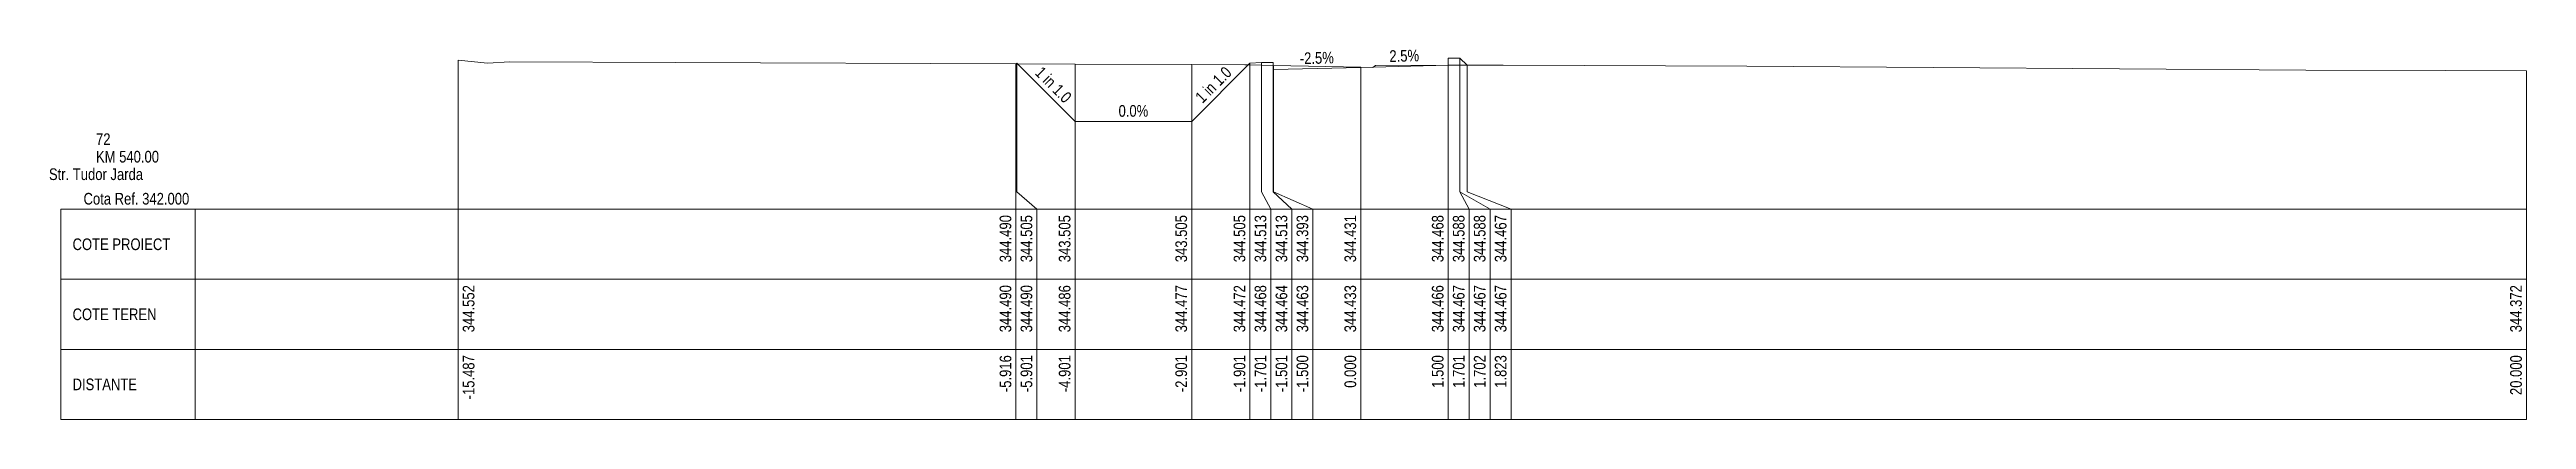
# Model space of a CAD drawing. Extents: x 1 to 634, y 0 to 594.
# Drawn here: x 43.5 to 86, y 87.4 to 93.73 of the extents above; entities that cross this region are included whole.
import ezdxf
from ezdxf.enums import TextEntityAlignment as Align

# ---------------------------------------------------------------- set-up
doc = ezdxf.new("R2010")
doc.units = 0
doc.header["$MEASUREMENT"] = 0
doc.layers.add('ARD-No Plot', color=1, linetype='Continuous', lineweight=0, plot=False)
for name, color, linetype, lineweight in [('DESIGN-TEXT', 7, 'Continuous', 0), ('EXISTING-TEXT', 7, 'Continuous', 0), ('LINES', 7, 'Continuous', 0), ('Text', 7, 'Continuous', 0), ('X-RL', 7, 'Continuous', 0), ('XPLOT-DESIGN', 5, 'Continuous', 0), ('XPLOT-EXISTING', 3, 'Continuous', 0), ('XPLOT-GRADE', 7, 'Continuous', 0), ('XPLOT-KM', 7, 'Continuous', 0), ('XPLOT-TITLE', 7, 'Continuous', 0)]:
    doc.layers.add(name, color=color, linetype=linetype, lineweight=lineweight)
doc.styles.add('$0$$0$Arial', font='arial.ttf', dxfattribs={"width": 0.8})

msp = doc.modelspace()

# ---------------------------------------------------------------- texts
at = {"layer": 'ARD-No Plot', "style": '$0$$0$Arial', "width": 0.8}
msp.add_text('Str. Tudor Jarda', height=0.2, dxfattribs=at).set_placement((44.3, 91.5), align=Align.CENTER)
at = {"layer": 'DESIGN-TEXT', "style": '$0$$0$Arial', "width": 0.8}
for s, p in [('344.490', (60.004, 90.9)), ('344.505', (60.364, 90.9)), ('343.505', (61.019, 90.9)), ('343.505', (63.019, 90.9)), ('344.505', (64.019, 90.9)), ('344.513', (64.379, 90.9)), ('344.513', (64.739, 90.9)), ('344.393', (65.099, 90.9)), ('344.431', (65.92, 90.9)), ('344.468', (67.42, 90.9)), ('344.588', (67.78, 90.9)), ('344.588', (68.14, 90.9)), ('344.467', (68.5, 90.9))]:
    msp.add_text(s, height=0.2, rotation=90, dxfattribs=at).set_placement(p, align=Align.RIGHT)
at = {"layer": 'EXISTING-TEXT', "style": '$0$$0$Arial', "width": 0.8}
for s, p in [('344.552', (50.793, 89.7)), ('344.490', (60.004, 89.7)), ('344.490', (60.364, 89.7)), ('344.486', (61.019, 89.7)), ('344.477', (63.019, 89.7)), ('344.472', (64.019, 89.7)), ('344.468', (64.379, 89.7)), ('344.464', (64.739, 89.7)), ('344.463', (65.099, 89.7)), ('344.433', (65.92, 89.7)), ('344.433', (65.92, 89.7)), ('344.466', (67.42, 89.7)), ('344.467', (67.78, 89.7)), ('344.467', (68.14, 89.7)), ('344.467', (68.5, 89.7)), ('344.372', (85.92, 89.7)), ('344.372', (85.92, 89.7))]:
    msp.add_text(s, height=0.2, rotation=90, dxfattribs=at).set_placement(p, align=Align.RIGHT)
at = {"layer": 'Text', "style": '$0$$0$Arial', "width": 0.8}
for s, p in [('-15.487', (50.793, 88.5)), ('-15.487', (50.793, 88.5)), ('-5.916', (60.004, 88.5)), ('-5.916', (60.004, 88.5)), ('-5.916', (60.004, 88.5)), ('-5.901', (60.364, 88.5)), ('-5.901', (60.364, 88.5)), ('-5.901', (60.364, 88.5)), ('-4.901', (61.019, 88.5)), ('-4.901', (61.019, 88.5)), ('-4.901', (61.019, 88.5)), ('-2.901', (63.019, 88.5)), ('-2.901', (63.019, 88.5)), ('-2.901', (63.019, 88.5)), ('-1.901', (64.019, 88.5)), ('-1.901', (64.019, 88.5)), ('-1.901', (64.019, 88.5)), ('-1.701', (64.379, 88.5)), ('-1.701', (64.379, 88.5)), ('-1.701', (64.379, 88.5)), ('-1.501', (64.739, 88.5)), ('-1.501', (64.739, 88.5)), ('-1.501', (64.739, 88.5)), ('-1.500', (65.099, 88.5)), ('-1.500', (65.099, 88.5)), ('-1.500', (65.099, 88.5)), ('0.000', (65.92, 88.5)), ('0.000', (65.92, 88.5)), ('0.000', (65.92, 88.5)), ('1.500', (67.42, 88.5)), ('1.500', (67.42, 88.5)), ('1.500', (67.42, 88.5)), ('1.701', (67.78, 88.5)), ('1.701', (67.78, 88.5)), ('1.701', (67.78, 88.5)), ('1.702', (68.14, 88.5)), ('1.702', (68.14, 88.5)), ('1.702', (68.14, 88.5)), ('1.823', (68.5, 88.5)), ('1.823', (68.5, 88.5)), ('1.823', (68.5, 88.5)), ('20.000', (85.92, 88.5)), ('20.000', (85.92, 88.5))]:
    msp.add_text(s, height=0.2, rotation=90, dxfattribs=at).set_placement(p, align=Align.RIGHT)
at = {"layer": 'X-RL', "style": '$0$$0$Arial', "width": 0.8}
msp.add_text('Cota Ref. 342.000', height=0.2, dxfattribs=at).set_placement((45.9, 91.08), align=Align.RIGHT)
at = {"layer": 'XPLOT-GRADE', "style": '$0$$0$Arial', "width": 0.8}
for s, rotation, p in [('-2.5%', 1.4321, (65.248, 93.492)), ('2.5%', 1.4321, (66.748, 93.529)), ('1 in 1.0', 315, (60.656, 93.062)), ('1 in 1.0', 45, (63.542, 93.062)), ('0.0%', 0, (62.099, 92.585))]:
    msp.add_text(s, height=0.2, rotation=rotation, dxfattribs=at).set_placement(p, align=Align.CENTER)
at = {"layer": 'XPLOT-KM', "style": '$0$$0$Arial', "width": 0.8}
for s, p in [('72', (44.3, 92.1)), ('KM 540.00', (44.3, 91.8))]:
    msp.add_text(s, height=0.2, dxfattribs=at).set_placement(p)
at = {"layer": 'XPLOT-TITLE', "style": '$0$$0$Arial', "width": 0.8}
for s, p in [('COTE PROIECT', (43.898, 90.3)), ('COTE TEREN', (43.898, 89.1)), ('DISTANTE', (43.898, 87.9))]:
    msp.add_text(s, height=0.2, dxfattribs=at).set_placement(p)

# ---------------------------------------------------------------- linework, layer by layer
at = {"layer": 'LINES'}
for p, q in [((50.513, 91.3), (50.513, 93.552)), ((50.513, 91.3), (50.513, 93.552)), ((60.099, 91.3), (60.099, 93.505)), ((60.099, 91.3), (60.099, 93.505)), ((60.099, 91.3), (60.099, 93.505)), ((64.099, 91.3), (64.099, 93.505)), ((64.099, 91.3), (64.099, 93.505)), ((64.099, 91.3), (64.099, 93.505)), ((64.299, 91.3), (64.299, 93.513)), ((64.299, 91.3), (64.299, 93.513)), ((64.299, 91.3), (64.299, 93.513)), ((64.499, 91.3), (64.499, 93.513)), ((64.499, 91.3), (64.499, 93.513)), ((64.499, 91.3), (64.499, 93.513)), ((67.701, 91.3), (67.701, 93.588)), ((67.701, 91.3), (67.701, 93.588)), ((67.701, 91.3), (67.701, 93.588)), ((67.702, 91.3), (67.702, 93.588)), ((67.702, 91.3), (67.702, 93.588)), ((67.702, 91.3), (67.702, 93.588)), ((60.084, 91.3), (60.084, 93.49)), ((60.084, 91.3), (60.084, 93.49)), ((60.084, 91.3), (60.084, 93.49)), ((61.099, 91.3), (61.099, 93.486)), ((61.099, 91.3), (61.099, 93.486)), ((61.099, 91.3), (61.099, 93.486)), ((63.099, 91.3), (63.099, 93.477)), ((63.099, 91.3), (63.099, 93.477)), ((63.099, 91.3), (63.099, 93.477)), ((64.5, 91.3), (64.5, 93.463)), ((64.5, 91.3), (64.5, 93.463)), ((64.5, 91.3), (64.5, 93.463)), ((66, 91.3), (66, 93.433)), ((66, 91.3), (66, 93.433)), ((66, 91.3), (66, 93.433)), ((67.5, 91.3), (67.5, 93.468)), ((67.5, 91.3), (67.5, 93.468)), ((67.5, 91.3), (67.5, 93.468)), ((67.823, 91.3), (67.823, 93.467)), ((67.823, 91.3), (67.823, 93.467)), ((67.823, 91.3), (67.823, 93.467)), ((86, 91.3), (86, 93.372)), ((86, 91.3), (86, 93.372)), ((43.698, 89.8), (43.698, 91)), ((43.698, 91), (46, 91)), ((46, 87.4), (46, 91)), ((46, 91), (86, 91)), ((50.513, 91), (50.513, 91.3)), ((50.513, 91), (50.513, 91.3)), ((50.513, 87.4), (50.513, 91)), ((50.513, 87.4), (50.513, 91)), ((60.084, 91), (60.084, 91.3)), ((60.084, 91), (60.084, 91.3)), ((60.084, 91), (60.084, 91.3)), ((60.084, 87.4), (60.084, 91)), ((60.084, 87.4), (60.084, 91)), ((60.084, 87.4), (60.084, 91)), ((60.444, 91), (60.099, 91.3)), ((60.444, 91), (60.099, 91.3)), ((60.444, 91), (60.099, 91.3)), ((60.444, 87.4), (60.444, 91)), ((60.444, 87.4), (60.444, 91)), ((60.444, 87.4), (60.444, 91)), ((61.099, 91), (61.099, 91.3)), ((61.099, 91), (61.099, 91.3)), ((61.099, 91), (61.099, 91.3)), ((61.099, 87.4), (61.099, 91)), ((61.099, 87.4), (61.099, 91)), ((61.099, 87.4), (61.099, 91)), ((63.099, 91), (63.099, 91.3)), ((63.099, 91), (63.099, 91.3)), ((63.099, 91), (63.099, 91.3)), ((63.099, 87.4), (63.099, 91)), ((63.099, 87.4), (63.099, 91)), ((63.099, 87.4), (63.099, 91)), ((64.099, 91), (64.099, 91.3)), ((64.099, 91), (64.099, 91.3)), ((64.099, 91), (64.099, 91.3)), ((64.099, 87.4), (64.099, 91)), ((64.099, 87.4), (64.099, 91)), ((64.099, 87.4), (64.099, 91)), ((64.459, 91), (64.299, 91.3)), ((64.459, 91), (64.299, 91.3)), ((64.459, 91), (64.299, 91.3)), ((64.459, 87.4), (64.459, 91)), ((64.459, 87.4), (64.459, 91)), ((64.459, 87.4), (64.459, 91)), ((64.819, 91), (64.499, 91.3)), ((64.819, 91), (64.499, 91.3)), ((64.819, 91), (64.499, 91.3)), ((65.179, 91), (64.5, 91.3)), ((65.179, 91), (64.5, 91.3)), ((65.179, 91), (64.5, 91.3)), ((64.819, 87.4), (64.819, 91)), ((64.819, 87.4), (64.819, 91)), ((64.819, 87.4), (64.819, 91)), ((65.179, 87.4), (65.179, 91)), ((65.179, 87.4), (65.179, 91)), ((65.179, 87.4), (65.179, 91)), ((66, 91), (66, 91.3)), ((66, 91), (66, 91.3)), ((66, 91), (66, 91.3)), ((66, 87.4), (66, 91)), ((66, 87.4), (66, 91)), ((66, 87.4), (66, 91)), ((67.5, 91), (67.5, 91.3)), ((67.5, 91), (67.5, 91.3)), ((67.5, 91), (67.5, 91.3)), ((67.5, 87.4), (67.5, 91)), ((67.5, 87.4), (67.5, 91)), ((67.5, 87.4), (67.5, 91)), ((67.86, 91), (67.701, 91.3)), ((67.86, 91), (67.701, 91.3)), ((67.86, 91), (67.701, 91.3)), ((68.22, 91), (67.702, 91.3)), ((68.22, 91), (67.702, 91.3)), ((68.22, 91), (67.702, 91.3)), ((68.58, 91), (67.823, 91.3)), ((68.58, 91), (67.823, 91.3)), ((68.58, 91), (67.823, 91.3)), ((67.86, 87.4), (67.86, 91)), ((67.86, 87.4), (67.86, 91)), ((67.86, 87.4), (67.86, 91)), ((68.22, 87.4), (68.22, 91)), ((68.22, 87.4), (68.22, 91)), ((68.22, 87.4), (68.22, 91)), ((68.58, 87.4), (68.58, 91)), ((68.58, 87.4), (68.58, 91)), ((68.58, 87.4), (68.58, 91)), ((86, 91), (86, 91.3)), ((86, 91), (86, 91.3)), ((86, 87.4), (86, 91)), ((86, 87.4), (86, 91)), ((86, 87.4), (86, 91)), ((43.698, 88.6), (43.698, 89.8)), ((43.698, 89.8), (46, 89.8)), ((46, 89.8), (43.698, 89.8)), ((46, 89.8), (86, 89.8)), ((43.698, 87.4), (43.698, 88.6)), ((43.698, 88.6), (46, 88.6)), ((46, 88.6), (43.698, 88.6)), ((46, 88.6), (86, 88.6)), ((46, 87.4), (43.698, 87.4)), ((46, 87.4), (86, 87.4))]:
    msp.add_line(p, q, dxfattribs=at)
at = {"layer": 'XPLOT-DESIGN'}
for p, q in [((60.084, 93.49), (60.099, 93.505)), ((60.099, 93.505), (61.099, 92.505)), ((63.099, 92.505), (64.099, 93.505)), ((64.099, 93.505), (64.299, 93.513)), ((64.299, 93.513), (64.499, 93.513)), ((64.499, 93.513), (64.5, 93.393)), ((67.5, 93.468), (67.501, 93.588)), ((67.501, 93.588), (67.701, 93.588)), ((67.701, 93.588), (67.702, 93.588)), ((67.702, 93.588), (67.823, 93.467)), ((64.5, 93.393), (66, 93.431)), ((66, 93.431), (67.5, 93.468)), ((61.099, 92.505), (63.099, 92.505))]:
    msp.add_line(p, q, dxfattribs=at)
at = {"layer": 'XPLOT-EXISTING'}
for p, q in [((50.513, 93.552), (51.016, 93.505)), ((51.016, 93.505), (51.398, 93.523)), ((51.398, 93.523), (54.243, 93.514)), ((54.243, 93.514), (60.084, 93.49)), ((60.084, 93.49), (60.099, 93.49)), ((60.099, 93.49), (61.099, 93.486)), ((61.099, 93.486), (63.099, 93.477)), ((63.099, 93.477), (64.012, 93.473)), ((64.012, 93.473), (64.099, 93.472)), ((64.099, 93.472), (64.299, 93.468)), ((64.299, 93.468), (64.499, 93.464)), ((64.499, 93.464), (64.5, 93.463)), ((64.5, 93.463), (66, 93.433)), ((66, 93.433), (66, 93.433)), ((66, 93.433), (66.207, 93.429)), ((66.207, 93.429), (66.25, 93.462)), ((66.25, 93.462), (67.5, 93.466)), ((67.5, 93.466), (67.701, 93.467)), ((67.701, 93.467), (67.702, 93.467)), ((67.702, 93.467), (67.823, 93.467)), ((67.823, 93.467), (68.443, 93.469)), ((68.443, 93.469), (72.625, 93.449)), ((72.625, 93.449), (82.213, 93.385)), ((82.213, 93.385), (84.611, 93.375)), ((84.611, 93.375), (86, 93.372)), ((86, 93.372), (86, 93.372))]:
    msp.add_line(p, q, dxfattribs=at)

msp.set_redraw_order([(e.dxf.handle, doc.entitydb.next_handle()) for e in msp.query("TEXT MTEXT ATTDEF DIMENSION ARC_DIMENSION")])  # texts and dimensions are drawn at this point

doc.saveas('drawing.dxf')
